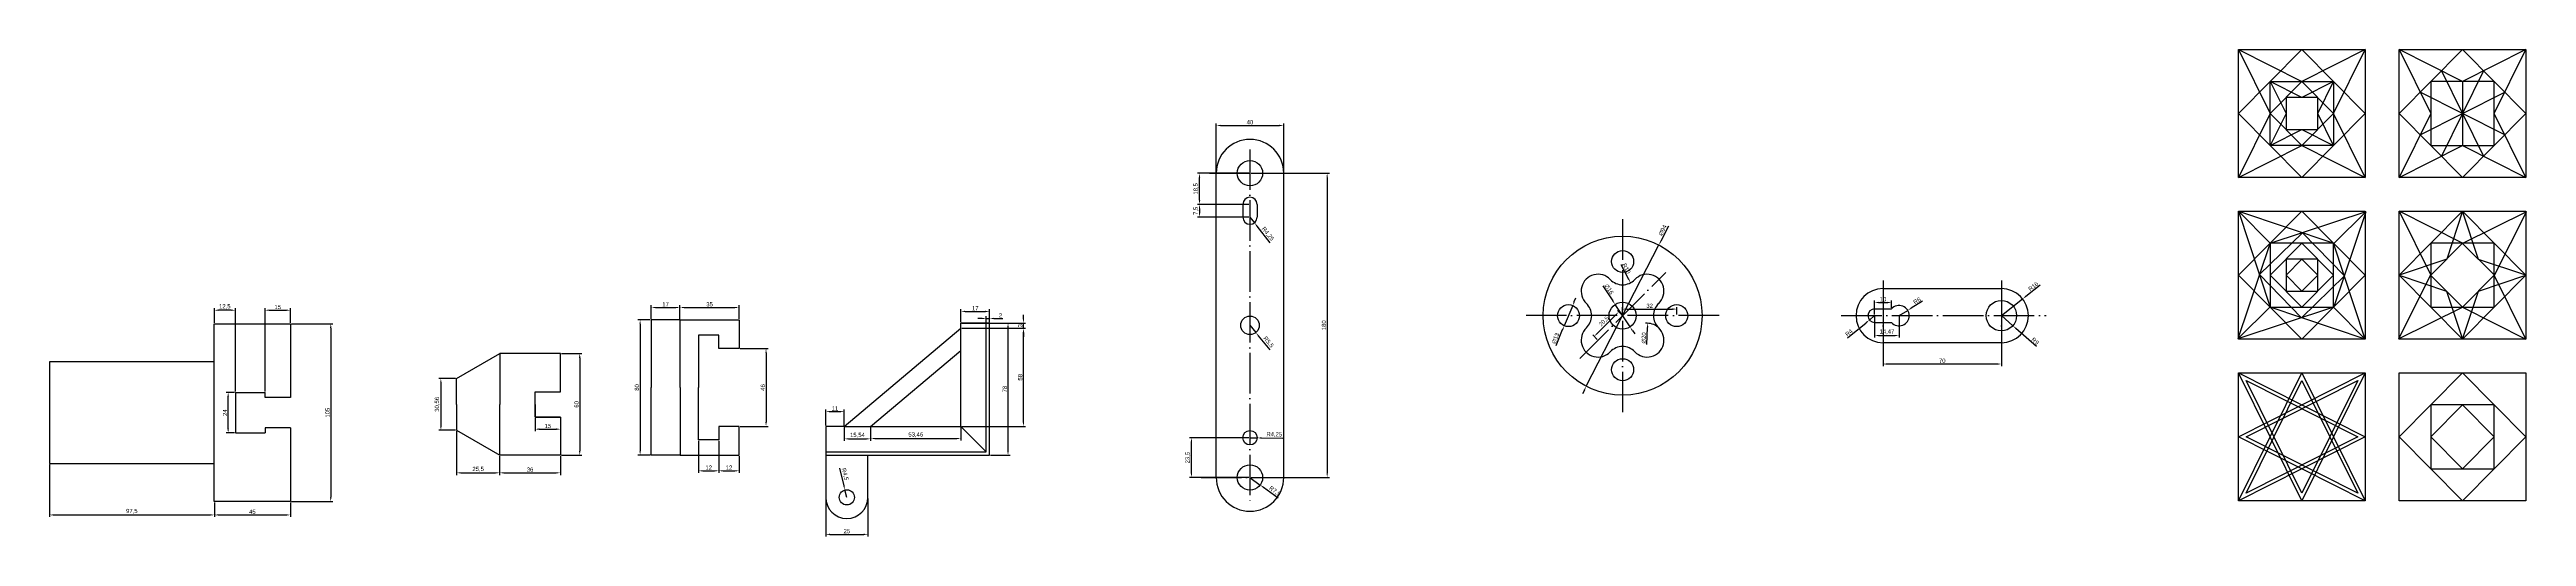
# Model space of a CAD drawing. Header units: millimetres. Extents: x 55 to 1521, y 13 to 301.
import ezdxf

# ---------------------------------------------------------------- set-up
doc = ezdxf.new("R2010")
doc.units = ezdxf.units.MM
doc.linetypes.add('ACAD_ISO04W100', pattern=[30, 24, -3, 0, -3])
for name, color, linetype in [('Cota', 3, 'Continuous'), ('Eje', 7, 'ACAD_ISO04W100'), ('Figura', 7, 'Continuous')]:
    doc.layers.add(name, color=color, linetype=linetype)
doc.styles.get("Standard").update_dxf_attribs({"font": 'arial.ttf'})
doc.dimstyles.new('ISO-25', dxfattribs={"dimtxt": 2.5, "dimasz": 2.5, "dimexe": 1.25, "dimexo": 0.625, "dimtad": 1, "dimtxsty": 'Standard', "dimcen": 2.5, "dimadec": 0, "dimazin": 0, "dimtfac": 1, "dimtmove": 0, "dimatfit": 3, "dimfxl": 1, "dimarcsym": 0})

# ---------------------------------------------------------------- blocks, each defined once
blk = doc.blocks.new('*D1')
at = {"layer": 'Cota', "color": 0, "lineweight": -2, "transparency": 16777216}
for p, q in [((198.3, 139), (222.8, 139)), ((221.6, 136.5), (221.6, 36.5)), ((198.3, 34), (222.8, 34))]:
    blk.add_line(p, q, dxfattribs=at)
at = {"layer": 'Cota', "color": 0, "transparency": 16777216}
for points in [[(221.1, 136.5), (222, 136.5), (221.6, 139)], [(221.1, 36.5), (222, 36.5), (221.6, 34)]]:
    blk.add_solid(points, dxfattribs=at)
at = {"layer": 'Defpoints', "color": 0, "transparency": 16777216}
for p in [(197.7, 139), (197.7, 34), (221.6, 34)]:
    blk.add_point(p, dxfattribs=at)
at = {"layer": 'Cota', "color": 0, "transparency": 16777216, "insert": (219.7, 86.5), "char_height": 2.5, "attachment_point": 5, "rotation": 90}
blk.add_mtext('105', dxfattribs=at)
blk = doc.blocks.new('*D2')
at = {"layer": 'Cota', "color": 0, "lineweight": -2, "transparency": 16777216}
for p, q in [((182.7, 99.1), (182.7, 148.4)), ((185.2, 147.1), (195.2, 147.1)), ((197.7, 139.6), (197.7, 148.4))]:
    blk.add_line(p, q, dxfattribs=at)
at = {"layer": 'Cota', "color": 0, "transparency": 16777216}
for points in [[(185.2, 147.5), (185.2, 146.7), (182.7, 147.1)], [(195.2, 147.5), (195.2, 146.7), (197.7, 147.1)]]:
    blk.add_solid(points, dxfattribs=at)
at = {"layer": 'Defpoints', "color": 0, "transparency": 16777216}
for p in [(197.7, 147.1), (197.7, 139), (182.7, 98.5)]:
    blk.add_point(p, dxfattribs=at)
at = {"layer": 'Cota', "color": 0, "transparency": 16777216, "insert": (190.2, 149), "char_height": 2.5, "attachment_point": 5}
blk.add_mtext('15', dxfattribs=at)
blk = doc.blocks.new('*D3')
at = {"layer": 'Cota', "color": 0, "lineweight": -2, "transparency": 16777216}
for p, q in [((152.7, 139.6), (152.7, 148.4)), ((162.7, 147.1), (155.2, 147.1)), ((165.2, 99.1), (165.2, 148.4))]:
    blk.add_line(p, q, dxfattribs=at)
at = {"layer": 'Cota', "color": 0, "transparency": 16777216}
for points in [[(155.2, 147.5), (155.2, 146.7), (152.7, 147.1)], [(162.7, 147.5), (162.7, 146.7), (165.2, 147.1)]]:
    blk.add_solid(points, dxfattribs=at)
at = {"layer": 'Defpoints', "color": 0, "transparency": 16777216}
for p in [(152.7, 147.1), (152.7, 139), (165.2, 98.5)]:
    blk.add_point(p, dxfattribs=at)
at = {"layer": 'Cota', "color": 0, "transparency": 16777216, "insert": (158.9, 149.2), "char_height": 2.5, "attachment_point": 5}
blk.add_mtext('12,5', dxfattribs=at)
blk = doc.blocks.new('*D4')
at = {"layer": 'Cota', "color": 0, "lineweight": -2, "transparency": 16777216}
for p, q in [((164.6, 98.5), (159.6, 98.5)), ((160.9, 77), (160.9, 96)), ((164.6, 74.5), (159.6, 74.5))]:
    blk.add_line(p, q, dxfattribs=at)
at = {"layer": 'Cota', "color": 0, "transparency": 16777216}
for points in [[(160.4, 96), (161.3, 96), (160.9, 98.5)], [(160.4, 77), (161.3, 77), (160.9, 74.5)]]:
    blk.add_solid(points, dxfattribs=at)
at = {"layer": 'Defpoints', "color": 0, "transparency": 16777216}
for p in [(160.9, 98.5), (165.2, 98.5), (165.2, 74.5)]:
    blk.add_point(p, dxfattribs=at)
at = {"layer": 'Cota', "color": 0, "transparency": 16777216, "insert": (159, 86.5), "char_height": 2.5, "attachment_point": 5, "rotation": 90}
blk.add_mtext('24', dxfattribs=at)
blk = doc.blocks.new('*D5')
at = {"layer": 'Cota', "color": 0, "lineweight": -2, "transparency": 16777216}
for p, q in [((152.7, 33.4), (152.7, 24.8)), ((197.7, 33.4), (197.7, 24.8)), ((155.2, 26), (195.2, 26))]:
    blk.add_line(p, q, dxfattribs=at)
at = {"layer": 'Cota', "color": 0, "transparency": 16777216}
for points in [[(155.2, 26.4), (155.2, 25.6), (152.7, 26)], [(195.2, 26.4), (195.2, 25.6), (197.7, 26)]]:
    blk.add_solid(points, dxfattribs=at)
at = {"layer": 'Defpoints', "color": 0, "transparency": 16777216}
for p in [(152.7, 34), (197.7, 34), (197.7, 26)]:
    blk.add_point(p, dxfattribs=at)
at = {"layer": 'Cota', "color": 0, "transparency": 16777216, "insert": (175.2, 27.9), "char_height": 2.5, "attachment_point": 5}
blk.add_mtext('45', dxfattribs=at)
blk = doc.blocks.new('*D6')
at = {"layer": 'Cota', "color": 0, "lineweight": -2, "transparency": 16777216}
for p, q in [((55.2, 55.9), (55.2, 24.8)), ((152.7, 33.4), (152.7, 24.8)), ((57.7, 26), (150.2, 26))]:
    blk.add_line(p, q, dxfattribs=at)
at = {"layer": 'Cota', "color": 0, "transparency": 16777216}
for points in [[(57.7, 26.4), (57.7, 25.6), (55.2, 26)], [(150.2, 26.4), (150.2, 25.6), (152.7, 26)]]:
    blk.add_solid(points, dxfattribs=at)
at = {"layer": 'Defpoints', "color": 0, "transparency": 16777216}
for p in [(55.2, 56.5), (152.7, 34), (152.7, 26)]:
    blk.add_point(p, dxfattribs=at)
at = {"layer": 'Cota', "color": 0, "transparency": 16777216, "insert": (103.9, 28.1), "char_height": 2.5, "attachment_point": 5}
blk.add_mtext('97,5', dxfattribs=at)
blk = doc.blocks.new('*D7')
at = {"layer": 'Cota', "color": 0, "lineweight": -2, "transparency": 16777216}
for p, q in [((358.1, 121.4), (370.1, 121.4)), ((368.9, 118.9), (368.9, 63.9)), ((358.1, 61.4), (370.1, 61.4))]:
    blk.add_line(p, q, dxfattribs=at)
at = {"layer": 'Cota', "color": 0, "transparency": 16777216}
for points in [[(368.4, 118.9), (369.3, 118.9), (368.9, 121.4)], [(368.4, 63.9), (369.3, 63.9), (368.9, 61.4)]]:
    blk.add_solid(points, dxfattribs=at)
at = {"layer": 'Defpoints', "color": 0, "transparency": 16777216}
for p in [(357.5, 121.4), (357.5, 61.4), (368.9, 61.4)]:
    blk.add_point(p, dxfattribs=at)
at = {"layer": 'Cota', "color": 0, "transparency": 16777216, "insert": (367, 91.4), "char_height": 2.5, "attachment_point": 5, "rotation": 90}
blk.add_mtext('60', dxfattribs=at)
blk = doc.blocks.new('*D8')
at = {"layer": 'Cota', "color": 0, "lineweight": -2, "transparency": 16777216}
for p, q in [((342.5, 83.3), (342.5, 75.5)), ((345, 76.7), (355, 76.7)), ((357.5, 83.3), (357.5, 75.5))]:
    blk.add_line(p, q, dxfattribs=at)
at = {"layer": 'Cota', "color": 0, "transparency": 16777216}
for points in [[(345, 77.2), (345, 76.3), (342.5, 76.7)], [(355, 77.2), (355, 76.3), (357.5, 76.7)]]:
    blk.add_solid(points, dxfattribs=at)
at = {"layer": 'Defpoints', "color": 0, "transparency": 16777216}
for p in [(342.5, 83.9), (357.5, 83.9), (357.5, 76.7)]:
    blk.add_point(p, dxfattribs=at)
at = {"layer": 'Cota', "color": 0, "transparency": 16777216, "insert": (350, 78.6), "char_height": 2.5, "attachment_point": 5}
blk.add_mtext('15', dxfattribs=at)
blk = doc.blocks.new('*D9')
at = {"layer": 'Cota', "color": 0, "lineweight": -2, "transparency": 16777216}
for p, q in [((321.5, 60.8), (321.5, 49.6)), ((357.5, 60.8), (357.5, 49.6)), ((324, 50.9), (355, 50.9))]:
    blk.add_line(p, q, dxfattribs=at)
at = {"layer": 'Cota', "color": 0, "transparency": 16777216}
for points in [[(324, 51.3), (324, 50.5), (321.5, 50.9)], [(355, 51.3), (355, 50.5), (357.5, 50.9)]]:
    blk.add_solid(points, dxfattribs=at)
at = {"layer": 'Defpoints', "color": 0, "transparency": 16777216}
for p in [(321.5, 61.4), (357.5, 61.4), (357.5, 50.9)]:
    blk.add_point(p, dxfattribs=at)
at = {"layer": 'Cota', "color": 0, "transparency": 16777216, "insert": (339.5, 52.8), "char_height": 2.5, "attachment_point": 5}
blk.add_mtext('36', dxfattribs=at)
blk = doc.blocks.new('*D10')
at = {"layer": 'Cota', "color": 0, "lineweight": -2, "transparency": 16777216}
for p, q in [((296, 75.5), (296, 49.6)), ((321.5, 60.8), (321.5, 49.6)), ((298.5, 50.9), (319, 50.9))]:
    blk.add_line(p, q, dxfattribs=at)
at = {"layer": 'Cota', "color": 0, "transparency": 16777216}
for points in [[(298.5, 51.3), (298.5, 50.5), (296, 50.9)], [(319, 51.3), (319, 50.5), (321.5, 50.9)]]:
    blk.add_solid(points, dxfattribs=at)
at = {"layer": 'Defpoints', "color": 0, "transparency": 16777216}
for p in [(296, 76.1), (321.5, 61.4), (321.5, 50.9)]:
    blk.add_point(p, dxfattribs=at)
at = {"layer": 'Cota', "color": 0, "transparency": 16777216, "insert": (308.8, 53), "char_height": 2.5, "attachment_point": 5}
blk.add_mtext('25,5', dxfattribs=at)
blk = doc.blocks.new('*D11')
at = {"layer": 'Cota', "color": 0, "lineweight": -2, "transparency": 16777216}
for p, q in [((295.4, 106.7), (285.5, 106.7)), ((286.7, 104.2), (286.7, 78.6)), ((295.4, 76.1), (285.5, 76.1))]:
    blk.add_line(p, q, dxfattribs=at)
at = {"layer": 'Cota', "color": 0, "transparency": 16777216}
for points in [[(286.3, 104.2), (287.2, 104.2), (286.7, 106.7)], [(286.3, 78.6), (287.2, 78.6), (286.7, 76.1)]]:
    blk.add_solid(points, dxfattribs=at)
at = {"layer": 'Defpoints', "color": 0, "transparency": 16777216}
for p in [(296, 106.7), (286.7, 76.1), (296, 76.1)]:
    blk.add_point(p, dxfattribs=at)
at = {"layer": 'Cota', "color": 0, "transparency": 16777216, "insert": (284.6, 91.4), "char_height": 2.5, "attachment_point": 5, "rotation": 90}
blk.add_mtext('30,56', dxfattribs=at)
blk = doc.blocks.new('*D12')
at = {"layer": 'Cota', "color": 0, "lineweight": -2, "transparency": 16777216}
for p, q in [((428.2, 142), (428.2, 150)), ((430.7, 148.7), (460.7, 148.7)), ((463.2, 142), (463.2, 150))]:
    blk.add_line(p, q, dxfattribs=at)
at = {"layer": 'Cota', "color": 0, "transparency": 16777216}
for points in [[(430.7, 149.1), (430.7, 148.3), (428.2, 148.7)], [(460.7, 149.1), (460.7, 148.3), (463.2, 148.7)]]:
    blk.add_solid(points, dxfattribs=at)
at = {"layer": 'Defpoints', "color": 0, "transparency": 16777216}
for p in [(463.2, 148.7), (428.2, 141.4), (463.2, 141.4)]:
    blk.add_point(p, dxfattribs=at)
at = {"layer": 'Cota', "color": 0, "transparency": 16777216, "insert": (445.7, 150.6), "char_height": 2.5, "attachment_point": 5}
blk.add_mtext('35', dxfattribs=at)
blk = doc.blocks.new('*D13')
at = {"layer": 'Cota', "color": 0, "lineweight": -2, "transparency": 16777216}
for p, q in [((411.2, 142), (411.2, 150)), ((413.7, 148.7), (425.7, 148.7)), ((428.2, 142), (428.2, 150))]:
    blk.add_line(p, q, dxfattribs=at)
at = {"layer": 'Cota', "color": 0, "transparency": 16777216}
for points in [[(413.7, 149.1), (413.7, 148.3), (411.2, 148.7)], [(425.7, 149.1), (425.7, 148.3), (428.2, 148.7)]]:
    blk.add_solid(points, dxfattribs=at)
at = {"layer": 'Defpoints', "color": 0, "transparency": 16777216}
for p in [(428.2, 148.7), (411.2, 141.4), (428.2, 141.4)]:
    blk.add_point(p, dxfattribs=at)
at = {"layer": 'Cota', "color": 0, "transparency": 16777216, "insert": (419.7, 150.6), "char_height": 2.5, "attachment_point": 5}
blk.add_mtext('17', dxfattribs=at)
blk = doc.blocks.new('*D14')
at = {"layer": 'Cota', "color": 0, "lineweight": -2, "transparency": 16777216}
for p, q in [((410.6, 141.4), (403.3, 141.4)), ((404.6, 138.9), (404.6, 63.9)), ((410.6, 61.4), (403.3, 61.4))]:
    blk.add_line(p, q, dxfattribs=at)
at = {"layer": 'Cota', "color": 0, "transparency": 16777216}
for points in [[(404.2, 138.9), (405, 138.9), (404.6, 141.4)], [(404.2, 63.9), (405, 63.9), (404.6, 61.4)]]:
    blk.add_solid(points, dxfattribs=at)
at = {"layer": 'Defpoints', "color": 0, "transparency": 16777216}
for p in [(411.2, 141.4), (404.6, 61.4), (411.2, 61.4)]:
    blk.add_point(p, dxfattribs=at)
at = {"layer": 'Cota', "color": 0, "transparency": 16777216, "insert": (402.7, 101.4), "char_height": 2.5, "attachment_point": 5, "rotation": 90}
blk.add_mtext('80', dxfattribs=at)
blk = doc.blocks.new('*D15')
at = {"layer": 'Cota', "color": 0, "lineweight": -2, "transparency": 16777216}
for p, q in [((439.2, 69.8), (439.2, 50.9)), ((451.2, 69.8), (451.2, 50.9)), ((441.7, 52.1), (448.7, 52.1))]:
    blk.add_line(p, q, dxfattribs=at)
at = {"layer": 'Cota', "color": 0, "transparency": 16777216}
for points in [[(441.7, 52.5), (441.7, 51.7), (439.2, 52.1)], [(448.7, 52.5), (448.7, 51.7), (451.2, 52.1)]]:
    blk.add_solid(points, dxfattribs=at)
at = {"layer": 'Defpoints', "color": 0, "transparency": 16777216}
for p in [(439.2, 70.4), (451.2, 70.4), (451.2, 52.1)]:
    blk.add_point(p, dxfattribs=at)
at = {"layer": 'Cota', "color": 0, "transparency": 16777216, "insert": (445.2, 54), "char_height": 2.5, "attachment_point": 5}
blk.add_mtext('12', dxfattribs=at)
blk = doc.blocks.new('*D16')
at = {"layer": 'Cota', "color": 0, "lineweight": -2, "transparency": 16777216}
for p, q in [((451.2, 69.8), (451.2, 50.9)), ((463.2, 60.8), (463.2, 50.9)), ((453.7, 52.1), (460.7, 52.1))]:
    blk.add_line(p, q, dxfattribs=at)
at = {"layer": 'Cota', "color": 0, "transparency": 16777216}
for points in [[(453.7, 52.5), (453.7, 51.7), (451.2, 52.1)], [(460.7, 52.5), (460.7, 51.7), (463.2, 52.1)]]:
    blk.add_solid(points, dxfattribs=at)
at = {"layer": 'Defpoints', "color": 0, "transparency": 16777216}
for p in [(451.2, 70.4), (463.2, 61.4), (463.2, 52.1)]:
    blk.add_point(p, dxfattribs=at)
at = {"layer": 'Cota', "color": 0, "transparency": 16777216, "insert": (457.2, 54), "char_height": 2.5, "attachment_point": 5}
blk.add_mtext('12', dxfattribs=at)
blk = doc.blocks.new('*D17')
at = {"layer": 'Cota', "color": 0, "lineweight": -2, "transparency": 16777216}
for p, q in [((463.9, 124.4), (480.3, 124.4)), ((479.1, 121.9), (479.1, 80.9)), ((463.9, 78.4), (480.3, 78.4))]:
    blk.add_line(p, q, dxfattribs=at)
at = {"layer": 'Cota', "color": 0, "transparency": 16777216}
for points in [[(478.7, 121.9), (479.5, 121.9), (479.1, 124.4)], [(478.7, 80.9), (479.5, 80.9), (479.1, 78.4)]]:
    blk.add_solid(points, dxfattribs=at)
at = {"layer": 'Defpoints', "color": 0, "transparency": 16777216}
for p in [(463.2, 124.4), (463.2, 78.4), (479.1, 78.4)]:
    blk.add_point(p, dxfattribs=at)
at = {"layer": 'Cota', "color": 0, "transparency": 16777216, "insert": (477.2, 101.4), "char_height": 2.5, "attachment_point": 5, "rotation": 90}
blk.add_mtext('46', dxfattribs=at)
blk = doc.blocks.new('*D18')
at = {"layer": 'Cota', "color": 0, "lineweight": -2, "transparency": 16777216}
for p, q in [((514.4, 79), (514.4, 88.4)), ((525.4, 79), (525.4, 88.4)), ((516.9, 87.1), (522.9, 87.1))]:
    blk.add_line(p, q, dxfattribs=at)
at = {"layer": 'Cota', "color": 0, "transparency": 16777216}
for points in [[(516.9, 87.5), (516.9, 86.7), (514.4, 87.1)], [(522.9, 87.5), (522.9, 86.7), (525.4, 87.1)]]:
    blk.add_solid(points, dxfattribs=at)
at = {"layer": 'Defpoints', "color": 0, "transparency": 16777216}
for p in [(514.4, 78.4), (525.4, 87.1), (525.4, 78.4)]:
    blk.add_point(p, dxfattribs=at)
at = {"layer": 'Cota', "color": 0, "transparency": 16777216, "insert": (519.9, 89), "char_height": 2.5, "attachment_point": 5}
blk.add_mtext('11', dxfattribs=at)
blk = doc.blocks.new('*D19')
at = {"layer": 'Cota', "color": 0, "lineweight": -2, "transparency": 16777216}
for p, q in [((525.4, 77.8), (525.4, 69.8)), ((541, 77.8), (541, 69.8)), ((527.9, 71), (538.5, 71))]:
    blk.add_line(p, q, dxfattribs=at)
at = {"layer": 'Cota', "color": 0, "transparency": 16777216}
for points in [[(527.9, 71.4), (527.9, 70.6), (525.4, 71)], [(538.5, 71.4), (538.5, 70.6), (541, 71)]]:
    blk.add_solid(points, dxfattribs=at)
at = {"layer": 'Defpoints', "color": 0, "transparency": 16777216}
for p in [(525.4, 78.4), (541, 78.4), (541, 71)]:
    blk.add_point(p, dxfattribs=at)
at = {"layer": 'Cota', "color": 0, "transparency": 16777216, "insert": (533.2, 73.1), "char_height": 2.5, "attachment_point": 5}
blk.add_mtext('15,54', dxfattribs=at)
blk = doc.blocks.new('*D20')
at = {"layer": 'Cota', "color": 0, "lineweight": -2, "transparency": 16777216}
for p, q in [((541, 77.8), (541, 70)), ((594.4, 77.8), (594.4, 70)), ((543.5, 71.2), (591.9, 71.2))]:
    blk.add_line(p, q, dxfattribs=at)
at = {"layer": 'Cota', "color": 0, "transparency": 16777216}
for points in [[(543.5, 71.6), (543.5, 70.8), (541, 71.2)], [(591.9, 71.6), (591.9, 70.8), (594.4, 71.2)]]:
    blk.add_solid(points, dxfattribs=at)
at = {"layer": 'Defpoints', "color": 0, "transparency": 16777216}
for p in [(541, 78.4), (594.4, 78.4), (594.4, 71.2)]:
    blk.add_point(p, dxfattribs=at)
at = {"layer": 'Cota', "color": 0, "transparency": 16777216, "insert": (567.7, 73.4), "char_height": 2.5, "attachment_point": 5}
blk.add_mtext('53,46', dxfattribs=at)
blk = doc.blocks.new('*D21')
at = {"layer": 'Cota', "color": 0, "lineweight": -2, "transparency": 16777216}
for p, q in [((595, 139.4), (623.5, 139.4)), ((622.3, 63.9), (622.3, 136.9)), ((612, 61.4), (623.5, 61.4))]:
    blk.add_line(p, q, dxfattribs=at)
at = {"layer": 'Cota', "color": 0, "transparency": 16777216}
for points in [[(621.8, 136.9), (622.7, 136.9), (622.3, 139.4)], [(621.8, 63.9), (622.7, 63.9), (622.3, 61.4)]]:
    blk.add_solid(points, dxfattribs=at)
at = {"layer": 'Defpoints', "color": 0, "transparency": 16777216}
for p in [(594.4, 139.4), (622.3, 139.4), (611.4, 61.4)]:
    blk.add_point(p, dxfattribs=at)
at = {"layer": 'Cota', "color": 0, "transparency": 16777216, "insert": (620.4, 100.4), "char_height": 2.5, "attachment_point": 5, "rotation": 90}
blk.add_mtext('78', dxfattribs=at)
blk = doc.blocks.new('*D22')
at = {"layer": 'Cota', "color": 0, "lineweight": -2, "transparency": 16777216}
for p, q in [((595, 136.4), (632.7, 136.4)), ((631.4, 80.9), (631.4, 133.9)), ((595, 78.4), (632.7, 78.4))]:
    blk.add_line(p, q, dxfattribs=at)
at = {"layer": 'Cota', "color": 0, "transparency": 16777216}
for points in [[(631, 133.9), (631.8, 133.9), (631.4, 136.4)], [(631, 80.9), (631.8, 80.9), (631.4, 78.4)]]:
    blk.add_solid(points, dxfattribs=at)
at = {"layer": 'Defpoints', "color": 0, "transparency": 16777216}
for p in [(594.4, 136.4), (631.4, 136.4), (594.4, 78.4)]:
    blk.add_point(p, dxfattribs=at)
at = {"layer": 'Cota', "color": 0, "transparency": 16777216, "insert": (629.5, 107.4), "char_height": 2.5, "attachment_point": 5, "rotation": 90}
blk.add_mtext('58', dxfattribs=at)
blk = doc.blocks.new('*D23')
at = {"layer": 'Cota', "color": 0, "lineweight": -2, "transparency": 16777216}
for p, q in [((595, 139.4), (632.7, 139.4)), ((595, 136.4), (632.7, 136.4)), ((631.4, 141.9), (631.4, 144.4)), ((631.4, 136.4), (631.4, 139.4)), ((631.4, 133.9), (631.4, 131.4))]:
    blk.add_line(p, q, dxfattribs=at)
at = {"layer": 'Cota', "color": 0, "transparency": 16777216}
for points in [[(631, 141.9), (631.8, 141.9), (631.4, 139.4)], [(631, 133.9), (631.8, 133.9), (631.4, 136.4)]]:
    blk.add_solid(points, dxfattribs=at)
at = {"layer": 'Defpoints', "color": 0, "transparency": 16777216}
for p in [(594.4, 139.4), (594.4, 136.4), (631.4, 139.4)]:
    blk.add_point(p, dxfattribs=at)
at = {"layer": 'Cota', "color": 0, "transparency": 16777216, "insert": (629.5, 137.9), "char_height": 2.5, "attachment_point": 5, "rotation": 90}
blk.add_mtext('3', dxfattribs=at)
blk = doc.blocks.new('*D24')
at = {"layer": 'Cota', "color": 0, "lineweight": -2, "transparency": 16777216}
for p, q in [((606.9, 142.2), (604.4, 142.2)), ((609.4, 140), (609.4, 143.5)), ((609.4, 142.2), (611.4, 142.2)), ((611.4, 140), (611.4, 143.5)), ((613.9, 142.2), (619.3, 142.2))]:
    blk.add_line(p, q, dxfattribs=at)
at = {"layer": 'Cota', "color": 0, "transparency": 16777216}
for points in [[(606.9, 142.6), (606.9, 141.8), (609.4, 142.2)], [(613.9, 142.6), (613.9, 141.8), (611.4, 142.2)]]:
    blk.add_solid(points, dxfattribs=at)
at = {"layer": 'Defpoints', "color": 0, "transparency": 16777216}
for p in [(609.4, 139.4), (611.4, 142.2), (611.4, 139.4)]:
    blk.add_point(p, dxfattribs=at)
at = {"layer": 'Cota', "color": 0, "transparency": 16777216, "insert": (617.9, 144.1), "char_height": 2.5, "attachment_point": 5}
blk.add_mtext('2', dxfattribs=at)
blk = doc.blocks.new('*D25')
at = {"layer": 'Cota', "color": 0, "lineweight": -2, "transparency": 16777216}
for p, q in [((594.4, 140), (594.4, 147.7)), ((611.4, 140), (611.4, 147.7)), ((596.9, 146.4), (608.9, 146.4))]:
    blk.add_line(p, q, dxfattribs=at)
at = {"layer": 'Cota', "color": 0, "transparency": 16777216}
for points in [[(596.9, 146.8), (596.9, 146), (594.4, 146.4)], [(608.9, 146.8), (608.9, 146), (611.4, 146.4)]]:
    blk.add_solid(points, dxfattribs=at)
at = {"layer": 'Defpoints', "color": 0, "transparency": 16777216}
for p in [(594.4, 139.4), (611.4, 146.4), (611.4, 139.4)]:
    blk.add_point(p, dxfattribs=at)
at = {"layer": 'Cota', "color": 0, "transparency": 16777216, "insert": (602.9, 148.3), "char_height": 2.5, "attachment_point": 5}
blk.add_mtext('17', dxfattribs=at)
blk = doc.blocks.new('*D26')
at = {"layer": 'Cota', "color": 0, "lineweight": -2, "transparency": 16777216}
for p, q in [((522.6, 53.6), (525.2, 43.2)), ((526.9, 36.4), (525.8, 40.8))]:
    blk.add_line(p, q, dxfattribs=at)
at = {"layer": 'Cota', "color": 0, "transparency": 16777216}
blk.add_solid([(525.6, 43.3), (524.8, 43.1), (525.8, 40.8)], dxfattribs=at)
at = {"layer": 'Defpoints', "color": 0, "transparency": 16777216}
for p in [(525.8, 40.8), (526.9, 36.4)]:
    blk.add_point(p, dxfattribs=at)
at = {"layer": 'Cota', "color": 0, "transparency": 16777216, "insert": (525.7, 50.1), "char_height": 2.5, "attachment_point": 5, "rotation": 284.0926}
blk.add_mtext('R4,5', dxfattribs=at)
blk = doc.blocks.new('*D27')
at = {"layer": 'Cota', "color": 0, "lineweight": -2, "transparency": 16777216}
for p, q in [((514.4, 35.8), (514.4, 13.3)), ((539.4, 35.8), (539.4, 13.3)), ((516.9, 14.5), (536.9, 14.5))]:
    blk.add_line(p, q, dxfattribs=at)
at = {"layer": 'Cota', "color": 0, "transparency": 16777216}
for points in [[(516.9, 14.9), (516.9, 14.1), (514.4, 14.5)], [(536.9, 14.9), (536.9, 14.1), (539.4, 14.5)]]:
    blk.add_solid(points, dxfattribs=at)
at = {"layer": 'Defpoints', "color": 0, "transparency": 16777216}
for p in [(514.4, 36.4), (539.4, 36.4), (539.4, 14.5)]:
    blk.add_point(p, dxfattribs=at)
at = {"layer": 'Cota', "color": 0, "transparency": 16777216, "insert": (526.9, 16.4), "char_height": 2.5, "attachment_point": 5}
blk.add_mtext('25', dxfattribs=at)
blk = doc.blocks.new('*D28')
at = {"layer": 'Cota', "color": 0, "lineweight": -2, "transparency": 16777216}
for p, q in [((765.4, 71.7), (769.7, 71.6)), ((784.8, 71.2), (772.2, 71.5))]:
    blk.add_line(p, q, dxfattribs=at)
at = {"layer": 'Cota', "color": 0, "transparency": 16777216}
blk.add_solid([(772.2, 71.9), (772.2, 71.1), (769.7, 71.6)], dxfattribs=at)
at = {"layer": 'Defpoints', "color": 0, "transparency": 16777216}
for p in [(765.4, 71.7), (769.7, 71.6)]:
    blk.add_point(p, dxfattribs=at)
at = {"layer": 'Cota', "color": 0, "transparency": 16777216, "insert": (779.8, 73.5), "char_height": 2.5, "attachment_point": 5, "rotation": 358.7534}
blk.add_mtext('R4,25', dxfattribs=at)
blk = doc.blocks.new('*D29')
at = {"layer": 'Cota', "color": 0, "lineweight": -2, "transparency": 16777216}
for p, q in [((765.4, 48.2), (771.5, 43.7)), ((782.1, 35.9), (773.5, 42.2))]:
    blk.add_line(p, q, dxfattribs=at)
at = {"layer": 'Cota', "color": 0, "transparency": 16777216}
blk.add_solid([(773.7, 42.6), (773.2, 41.9), (771.5, 43.7)], dxfattribs=at)
at = {"layer": 'Defpoints', "color": 0, "transparency": 16777216}
for p in [(765.4, 48.2), (771.5, 43.7)]:
    blk.add_point(p, dxfattribs=at)
at = {"layer": 'Cota', "color": 0, "transparency": 16777216, "insert": (780.1, 40), "char_height": 2.5, "attachment_point": 5, "rotation": 323.5676}
blk.add_mtext('R7,5', dxfattribs=at)
blk = doc.blocks.new('*D30')
at = {"layer": 'Cota', "color": 0, "lineweight": -2, "transparency": 16777216}
for p, q in [((765.4, 202.2), (768.1, 198.8)), ((777.4, 186.9), (769.6, 196.9))]:
    blk.add_line(p, q, dxfattribs=at)
at = {"layer": 'Cota', "color": 0, "transparency": 16777216}
blk.add_solid([(769.9, 197.1), (769.3, 196.6), (768.1, 198.8)], dxfattribs=at)
at = {"layer": 'Defpoints', "color": 0, "transparency": 16777216}
for p in [(765.4, 202.2), (768.1, 198.8)]:
    blk.add_point(p, dxfattribs=at)
at = {"layer": 'Cota', "color": 0, "transparency": 16777216, "insert": (775.9, 192.2), "char_height": 2.5, "attachment_point": 5, "rotation": 308.1274}
blk.add_mtext('R4,25', dxfattribs=at)
blk = doc.blocks.new('*D31')
at = {"layer": 'Cota', "color": 0, "lineweight": -2, "transparency": 16777216}
for p, q in [((764.8, 209.7), (734.4, 209.7)), ((735.6, 207.2), (735.6, 204.7)), ((764.8, 202.2), (734.4, 202.2))]:
    blk.add_line(p, q, dxfattribs=at)
at = {"layer": 'Cota', "color": 0, "transparency": 16777216}
for points in [[(735.2, 207.2), (736, 207.2), (735.6, 209.7)], [(735.2, 204.7), (736, 204.7), (735.6, 202.2)]]:
    blk.add_solid(points, dxfattribs=at)
at = {"layer": 'Defpoints', "color": 0, "transparency": 16777216}
for p in [(765.4, 209.7), (735.6, 202.2), (765.4, 202.2)]:
    blk.add_point(p, dxfattribs=at)
at = {"layer": 'Cota', "color": 0, "transparency": 16777216, "insert": (733.5, 205.9), "char_height": 2.5, "attachment_point": 5, "rotation": 90}
blk.add_mtext('7,5', dxfattribs=at)
blk = doc.blocks.new('*D32')
at = {"layer": 'Cota', "color": 0, "lineweight": -2, "transparency": 16777216}
for p, q in [((764.8, 228.2), (734.4, 228.2)), ((735.6, 212.2), (735.6, 225.7)), ((764.8, 209.7), (734.4, 209.7))]:
    blk.add_line(p, q, dxfattribs=at)
at = {"layer": 'Cota', "color": 0, "transparency": 16777216}
for points in [[(735.2, 225.7), (736, 225.7), (735.6, 228.2)], [(735.2, 212.2), (736, 212.2), (735.6, 209.7)]]:
    blk.add_solid(points, dxfattribs=at)
at = {"layer": 'Defpoints', "color": 0, "transparency": 16777216}
for p in [(735.6, 228.2), (765.4, 228.2), (765.4, 209.7)]:
    blk.add_point(p, dxfattribs=at)
at = {"layer": 'Cota', "color": 0, "transparency": 16777216, "insert": (733.5, 218.9), "char_height": 2.5, "attachment_point": 5, "rotation": 90}
blk.add_mtext('18,5', dxfattribs=at)
blk = doc.blocks.new('*D33')
at = {"layer": 'Cota', "color": 0, "lineweight": -2, "transparency": 16777216}
for p, q in [((745.4, 228.8), (745.4, 257.6)), ((747.9, 256.4), (782.9, 256.4)), ((785.4, 228.8), (785.4, 257.6))]:
    blk.add_line(p, q, dxfattribs=at)
at = {"layer": 'Cota', "color": 0, "transparency": 16777216}
for points in [[(747.9, 256.8), (747.9, 256), (745.4, 256.4)], [(782.9, 256.8), (782.9, 256), (785.4, 256.4)]]:
    blk.add_solid(points, dxfattribs=at)
at = {"layer": 'Defpoints', "color": 0, "transparency": 16777216}
for p in [(785.4, 256.4), (745.4, 228.2), (785.4, 228.2)]:
    blk.add_point(p, dxfattribs=at)
at = {"layer": 'Cota', "color": 0, "transparency": 16777216, "insert": (765.4, 258.3), "char_height": 2.5, "attachment_point": 5}
blk.add_mtext('40', dxfattribs=at)
blk = doc.blocks.new('*D34')
at = {"layer": 'Cota', "color": 0, "lineweight": -2, "transparency": 16777216}
for p, q in [((766.1, 228.2), (812.4, 228.2)), ((811.1, 225.7), (811.1, 50.7)), ((766.1, 48.2), (812.4, 48.2))]:
    blk.add_line(p, q, dxfattribs=at)
at = {"layer": 'Cota', "color": 0, "transparency": 16777216}
for points in [[(810.7, 225.7), (811.5, 225.7), (811.1, 228.2)], [(810.7, 50.7), (811.5, 50.7), (811.1, 48.2)]]:
    blk.add_solid(points, dxfattribs=at)
at = {"layer": 'Defpoints', "color": 0, "transparency": 16777216}
for p in [(765.4, 228.2), (765.4, 48.2), (811.1, 48.2)]:
    blk.add_point(p, dxfattribs=at)
at = {"layer": 'Cota', "color": 0, "transparency": 16777216, "insert": (809.2, 138.2), "char_height": 2.5, "attachment_point": 5, "rotation": 90}
blk.add_mtext('180', dxfattribs=at)
blk = doc.blocks.new('*D35')
at = {"layer": 'Cota', "color": 0, "lineweight": -2, "transparency": 16777216}
for p, q in [((765.4, 138.2), (768.9, 133.9)), ((777.3, 123.7), (770.5, 132))]:
    blk.add_line(p, q, dxfattribs=at)
at = {"layer": 'Cota', "color": 0, "transparency": 16777216}
blk.add_solid([(770.8, 132.2), (770.2, 131.7), (768.9, 133.9)], dxfattribs=at)
at = {"layer": 'Defpoints', "color": 0, "transparency": 16777216}
for p in [(765.4, 138.2), (768.9, 133.9)]:
    blk.add_point(p, dxfattribs=at)
at = {"layer": 'Cota', "color": 0, "transparency": 16777216, "insert": (776.3, 128.2), "char_height": 2.5, "attachment_point": 5, "rotation": 309.3314}
blk.add_mtext('R5,5', dxfattribs=at)
blk = doc.blocks.new('*D36')
at = {"layer": 'Cota', "color": 0, "lineweight": -2, "transparency": 16777216}
for p, q in [((764.8, 71.7), (729.6, 71.7)), ((730.8, 50.7), (730.8, 69.2)), ((764.8, 48.2), (729.6, 48.2))]:
    blk.add_line(p, q, dxfattribs=at)
at = {"layer": 'Cota', "color": 0, "transparency": 16777216}
for points in [[(730.4, 69.2), (731.2, 69.2), (730.8, 71.7)], [(730.4, 50.7), (731.2, 50.7), (730.8, 48.2)]]:
    blk.add_solid(points, dxfattribs=at)
at = {"layer": 'Defpoints', "color": 0, "transparency": 16777216}
for p in [(730.8, 71.7), (765.4, 71.7), (765.4, 48.2)]:
    blk.add_point(p, dxfattribs=at)
at = {"layer": 'Cota', "color": 0, "transparency": 16777216, "insert": (728.7, 59.9), "char_height": 2.5, "attachment_point": 5, "rotation": 90}
blk.add_mtext('23,5', dxfattribs=at)
blk = doc.blocks.new('*U38')
at = {"layer": 'Figura'}
blk.add_circle((0, 0), 6.5, dxfattribs=at)
blk = doc.blocks.new('*U39')
at = {"layer": 'Figura', "color": 0, "linetype": 'ByBlock', "lineweight": -2, "transparency": 16777216}
blk.add_blockref('*U38', (985.9, 175.9), dxfattribs=at)
for p, rotation in [((953.9, 143.9), 90), ((1017.9, 143.9), 270), ((985.9, 111.9), 180)]:
    blk.add_blockref('*U38', p, dxfattribs=dict(at, rotation=rotation))
blk = doc.blocks.new('*D40')
at = {"layer": 'Cota', "color": 0, "lineweight": -2, "transparency": 16777216}
for p, q in [((1013.1, 196.8), (1008.5, 187.9)), ((964.4, 102.1), (1007.4, 185.7)), ((963.3, 99.9), (962.1, 97.6))]:
    blk.add_line(p, q, dxfattribs=at)
at = {"layer": 'Cota', "color": 0, "transparency": 16777216}
for points in [[(1008.1, 188.1), (1008.9, 187.7), (1007.4, 185.7)], [(962.9, 100), (963.6, 99.7), (964.4, 102.1)]]:
    blk.add_solid(points, dxfattribs=at)
at = {"layer": 'Defpoints', "color": 0, "transparency": 16777216}
for p in [(1007.4, 185.7), (964.4, 102.1)]:
    blk.add_point(p, dxfattribs=at)
at = {"layer": 'Cota', "color": 0, "transparency": 16777216, "insert": (1009.6, 194.4), "char_height": 2.5, "attachment_point": 5, "rotation": 62.8026}
blk.add_mtext('∅94', dxfattribs=at)
blk = doc.blocks.new('*D41')
at = {"layer": 'Cota', "color": 0, "lineweight": -2, "transparency": 16777216}
for p, q in [((974.2, 161.5), (980.1, 152.6)), ((990.3, 137.2), (981.5, 150.5)), ((991.7, 135.1), (993.1, 133.1))]:
    blk.add_line(p, q, dxfattribs=at)
at = {"layer": 'Cota', "color": 0, "transparency": 16777216}
for points in [[(980.4, 152.9), (979.7, 152.4), (981.5, 150.5)], [(992, 135.4), (991.3, 134.9), (990.3, 137.2)]]:
    blk.add_solid(points, dxfattribs=at)
at = {"layer": 'Defpoints', "color": 0, "transparency": 16777216}
for p in [(981.5, 150.5), (990.3, 137.2)]:
    blk.add_point(p, dxfattribs=at)
at = {"layer": 'Cota', "color": 0, "transparency": 16777216, "insert": (977.9, 159.5), "char_height": 2.5, "attachment_point": 5, "rotation": 303.5748}
blk.add_mtext('∅16', dxfattribs=at)
blk = doc.blocks.new('*D42')
at = {"layer": 'Cota', "color": 0, "lineweight": -2, "transparency": 16777216}
for p, q in [((956.4, 149.9), (951.4, 137.9)), ((957.3, 152.2), (958.3, 154.5)), ((946.6, 126.3), (950.4, 135.6))]:
    blk.add_line(p, q, dxfattribs=at)
at = {"layer": 'Cota', "color": 0, "transparency": 16777216}
for points in [[(956.9, 152.4), (957.7, 152), (956.4, 149.9)], [(950, 135.7), (950.8, 135.4), (951.4, 137.9)]]:
    blk.add_solid(points, dxfattribs=at)
at = {"layer": 'Defpoints', "color": 0, "transparency": 16777216}
for p in [(956.4, 149.9), (951.4, 137.9)]:
    blk.add_point(p, dxfattribs=at)
at = {"layer": 'Cota', "color": 0, "transparency": 16777216, "insert": (946.2, 130.5), "char_height": 2.5, "attachment_point": 5, "rotation": 67.4545}
blk.add_mtext('∅13', dxfattribs=at)
blk = doc.blocks.new('*D43')
at = {"layer": 'Cota', "color": 0, "lineweight": -2, "transparency": 16777216}
blk.add_line((984.8, 174.1), (989.4, 165.5), dxfattribs=at)
at = {"layer": 'Cota', "color": 0, "transparency": 16777216}
blk.add_solid([(989.8, 165.7), (989.1, 165.4), (990.6, 163.3)], dxfattribs=at)
at = {"layer": 'Defpoints', "color": 0, "transparency": 16777216}
for p in [(985.9, 172.2), (990.6, 163.3)]:
    blk.add_point(p, dxfattribs=at)
at = {"layer": 'Cota', "color": 0, "transparency": 16777216, "insert": (988.2, 171.8), "char_height": 2.5, "attachment_point": 5, "rotation": 298.2293}
blk.add_mtext('R10', dxfattribs=at)
blk = doc.blocks.new('*D44')
at = {"layer": 'Cota', "color": 0, "lineweight": -2, "transparency": 16777216}
for p, q in [((985.4, 144.3), (982.8, 147)), ((970.9, 129.8), (968.3, 132.5)), ((981.9, 144.3), (970.9, 133.4))]:
    blk.add_line(p, q, dxfattribs=at)
at = {"layer": 'Cota', "color": 0, "transparency": 16777216}
for points in [[(970.6, 133.7), (971.2, 133.1), (969.1, 131.6)], [(981.6, 144.6), (982.2, 144.1), (983.6, 146.1)]]:
    blk.add_solid(points, dxfattribs=at)
at = {"layer": 'Defpoints', "color": 0, "transparency": 16777216}
for p in [(985.9, 143.9), (969.1, 131.6), (971.4, 129.4)]:
    blk.add_point(p, dxfattribs=at)
at = {"layer": 'Cota', "color": 0, "transparency": 16777216, "insert": (974.9, 140.4), "char_height": 2.5, "attachment_point": 5, "rotation": 45}
blk.add_mtext('20,5', dxfattribs=at)
blk = doc.blocks.new('*D45')
at = {"layer": 'Cota', "color": 0, "lineweight": -2, "transparency": 16777216}
blk.add_line((1000.3, 126.8), (1000.7, 136.9), dxfattribs=at)
blk.add_arc((1000.4, 129.4), 10, 50.0319, 94.9376, dxfattribs=at)
at = {"layer": 'Cota', "color": 0, "transparency": 16777216}
blk.add_solid([(1000.2, 136.9), (1001.1, 136.9), (1000.8, 139.4)], dxfattribs=at)
at = {"layer": 'Defpoints', "color": 0, "transparency": 16777216}
for p in [(1000.8, 139.4), (1000, 119.4)]:
    blk.add_point(p, dxfattribs=at)
at = {"layer": 'Cota', "color": 0, "transparency": 16777216, "insert": (998.5, 130.7), "char_height": 2.5, "attachment_point": 5, "rotation": 87.7757}
blk.add_mtext('∅20', dxfattribs=at)
blk = doc.blocks.new('*D46')
at = {"layer": 'Cota', "color": 0, "lineweight": -2, "transparency": 16777216}
for p, q in [((985.9, 144.5), (985.9, 149)), ((988.4, 147.8), (1015.4, 147.8)), ((1017.9, 144.5), (1017.9, 149))]:
    blk.add_line(p, q, dxfattribs=at)
at = {"layer": 'Cota', "color": 0, "transparency": 16777216}
for points in [[(988.4, 148.2), (988.4, 147.3), (985.9, 147.8)], [(1015.4, 148.2), (1015.4, 147.3), (1017.9, 147.8)]]:
    blk.add_solid(points, dxfattribs=at)
at = {"layer": 'Defpoints', "color": 0, "transparency": 16777216}
for p in [(1017.9, 147.8), (985.9, 143.9), (1017.9, 143.9)]:
    blk.add_point(p, dxfattribs=at)
at = {"layer": 'Cota', "color": 0, "transparency": 16777216, "insert": (1001.9, 149.7), "char_height": 2.5, "attachment_point": 5}
blk.add_mtext('32', dxfattribs=at)
blk = doc.blocks.new('*D52')
at = {"layer": 'Cota', "color": 0, "lineweight": -2, "transparency": 16777216}
for p, q in [((1210, 143.9), (1216.8, 137.9)), ((1230.7, 125.7), (1218.6, 136.3))]:
    blk.add_line(p, q, dxfattribs=at)
at = {"layer": 'Cota', "color": 0, "transparency": 16777216}
blk.add_solid([(1218.9, 136.6), (1218.4, 136), (1216.8, 137.9)], dxfattribs=at)
at = {"layer": 'Defpoints', "color": 0, "transparency": 16777216}
for p in [(1210, 143.9), (1216.8, 137.9)]:
    blk.add_point(p, dxfattribs=at)
at = {"layer": 'Cota', "color": 0, "transparency": 16777216, "insert": (1230, 128.8), "char_height": 2.5, "attachment_point": 5, "rotation": 318.6317}
blk.add_mtext('R9', dxfattribs=at)
blk = doc.blocks.new('*D53')
at = {"layer": 'Cota', "color": 0, "lineweight": -2, "transparency": 16777216}
for p, q in [((1232.9, 161.9), (1224.5, 155.3)), ((1210, 143.9), (1222.6, 153.8))]:
    blk.add_line(p, q, dxfattribs=at)
at = {"layer": 'Cota', "color": 0, "transparency": 16777216}
blk.add_solid([(1224.3, 155.7), (1224.8, 155), (1222.6, 153.8)], dxfattribs=at)
at = {"layer": 'Defpoints', "color": 0, "transparency": 16777216}
for p in [(1222.6, 153.8), (1210, 143.9)]:
    blk.add_point(p, dxfattribs=at)
at = {"layer": 'Cota', "color": 0, "transparency": 16777216, "insert": (1228.9, 161.2), "char_height": 2.5, "attachment_point": 5, "rotation": 38.3045}
blk.add_mtext('R16', dxfattribs=at)
blk = doc.blocks.new('*D54')
at = {"layer": 'Cota', "color": 0, "lineweight": -2, "transparency": 16777216}
for p, q in [((1140, 143.3), (1140, 114)), ((1210, 143.3), (1210, 114)), ((1142.5, 115.3), (1207.5, 115.3))]:
    blk.add_line(p, q, dxfattribs=at)
at = {"layer": 'Cota', "color": 0, "transparency": 16777216}
for points in [[(1142.5, 115.7), (1142.5, 114.8), (1140, 115.3)], [(1207.5, 115.7), (1207.5, 114.8), (1210, 115.3)]]:
    blk.add_solid(points, dxfattribs=at)
at = {"layer": 'Defpoints', "color": 0, "transparency": 16777216}
for p in [(1140, 143.9), (1210, 143.9), (1210, 115.3)]:
    blk.add_point(p, dxfattribs=at)
at = {"layer": 'Cota', "color": 0, "transparency": 16777216, "insert": (1175, 117.2), "char_height": 2.5, "attachment_point": 5}
blk.add_mtext('70', dxfattribs=at)
blk = doc.blocks.new('*D55')
at = {"layer": 'Cota', "color": 0, "lineweight": -2, "transparency": 16777216}
for p, q in [((1135, 143.3), (1135, 130.9)), ((1137.5, 132.1), (1147, 132.1)), ((1149.5, 143.3), (1149.5, 130.9))]:
    blk.add_line(p, q, dxfattribs=at)
at = {"layer": 'Cota', "color": 0, "transparency": 16777216}
for points in [[(1137.5, 132.5), (1137.5, 131.7), (1135, 132.1)], [(1147, 132.5), (1147, 131.7), (1149.5, 132.1)]]:
    blk.add_solid(points, dxfattribs=at)
at = {"layer": 'Defpoints', "color": 0, "transparency": 16777216}
for p in [(1135, 143.9), (1149.5, 143.9), (1149.5, 132.1)]:
    blk.add_point(p, dxfattribs=at)
at = {"layer": 'Cota', "color": 0, "transparency": 16777216, "insert": (1142.3, 134.3), "char_height": 2.5, "attachment_point": 5}
blk.add_mtext('14,47', dxfattribs=at)
blk = doc.blocks.new('*D57')
at = {"layer": 'Cota', "color": 0, "lineweight": -2, "transparency": 16777216}
for p, q in [((1119, 130.7), (1130, 139.7)), ((1135, 143.9), (1131.9, 141.3))]:
    blk.add_line(p, q, dxfattribs=at)
at = {"layer": 'Cota', "color": 0, "transparency": 16777216}
blk.add_solid([(1129.7, 140.1), (1130.3, 139.4), (1131.9, 141.3)], dxfattribs=at)
at = {"layer": 'Defpoints', "color": 0, "transparency": 16777216}
for p in [(1131.9, 141.3), (1135, 143.9)]:
    blk.add_point(p, dxfattribs=at)
at = {"layer": 'Cota', "color": 0, "transparency": 16777216, "insert": (1119.8, 133.8), "char_height": 2.5, "attachment_point": 5, "rotation": 39.5251}
blk.add_mtext('R4', dxfattribs=at)
blk = doc.blocks.new('*D58')
at = {"layer": 'Cota', "color": 0, "lineweight": -2, "transparency": 16777216}
for p, q in [((1149.5, 143.9), (1154.6, 147)), ((1163.3, 152.5), (1156.7, 148.4))]:
    blk.add_line(p, q, dxfattribs=at)
at = {"layer": 'Cota', "color": 0, "transparency": 16777216}
blk.add_solid([(1156.5, 148.7), (1156.9, 148), (1154.6, 147)], dxfattribs=at)
at = {"layer": 'Defpoints', "color": 0, "transparency": 16777216}
for p in [(1154.6, 147), (1149.5, 143.9)]:
    blk.add_point(p, dxfattribs=at)
at = {"layer": 'Cota', "color": 0, "transparency": 16777216, "insert": (1160.1, 152.7), "char_height": 2.5, "attachment_point": 5, "rotation": 31.853}
blk.add_mtext('R6', dxfattribs=at)
blk = doc.blocks.new('*D59')
at = {"layer": 'Cota', "color": 0, "lineweight": -2, "transparency": 16777216}
for p, q in [((1135, 144.5), (1135, 152.9)), ((1137.5, 151.7), (1142.5, 151.7)), ((1145, 148.5), (1145, 152.9))]:
    blk.add_line(p, q, dxfattribs=at)
at = {"layer": 'Cota', "color": 0, "transparency": 16777216}
for points in [[(1137.5, 152.1), (1137.5, 151.2), (1135, 151.7)], [(1142.5, 152.1), (1142.5, 151.2), (1145, 151.7)]]:
    blk.add_solid(points, dxfattribs=at)
at = {"layer": 'Defpoints', "color": 0, "transparency": 16777216}
for p in [(1145, 151.7), (1145, 147.9), (1135, 143.9)]:
    blk.add_point(p, dxfattribs=at)
at = {"layer": 'Cota', "color": 0, "transparency": 16777216, "insert": (1140, 153.6), "char_height": 2.5, "attachment_point": 5}
blk.add_mtext('10', dxfattribs=at)
blk = doc.blocks.new('*U64')
at = {"layer": 'Figura'}
for q in [(28.125, 9.45825), (-9.375, -28.37475), (-9.375, 9.45825)]:
    blk.add_line((-28.125, 28.37475), q, dxfattribs=at)
blk = doc.blocks.new('*U65')
at = {"layer": 'Figura', "color": 0, "linetype": 'ByBlock', "lineweight": -2, "transparency": 16777216}
blk.add_blockref('*U64', (1378.5, 177.3), dxfattribs=at)
for p, rotation in [((1397.3, 177.2), 270), ((1378.4, 158.4), 90), ((1397.2, 158.3), 180)]:
    blk.add_blockref('*U64', p, dxfattribs=dict(at, rotation=rotation))
blk = doc.blocks.new('*U66')
at = {"layer": 'Figura'}
for p, q in [((18.75, 0), (-18.75, 18.9165)), ((-18.75, 18.9165), (0, -18.9165)), ((0, -18.9165), (18.75, 0))]:
    blk.add_line(p, q, dxfattribs=at)
blk = doc.blocks.new('*U67')
at = {"layer": 'Figura', "color": 0, "linetype": 'ByBlock', "lineweight": -2, "transparency": 16777216}
blk.add_blockref('*U66', (1464.1, 186.7), dxfattribs=at)
for p, rotation in [((1501.8, 186.5), 270.0000000000001), ((1463.9, 149), 90.00000000000001), ((1501.6, 148.9), 180)]:
    blk.add_blockref('*U66', p, dxfattribs=dict(at, rotation=rotation))

msp = doc.modelspace()

# ---------------------------------------------------------------- linework, layer by layer
for p, q in [((152.686, 138.982), (197.686, 138.982)), ((152.686, 33.982), (152.686, 138.982)), ((197.686, 138.982), (197.686, 95.482)), ((152.686, 116.482), (55.186, 116.482)), ((55.186, 116.482), (55.186, 56.482)), ((152.686, 56.482), (152.686, 116.482)), ((165.186, 98.482), (165.186, 74.482)), ((165.186, 98.482), (182.686, 98.482)), ((182.686, 95.482), (182.686, 98.482)), ((197.686, 95.482), (182.686, 95.482)), ((165.186, 74.482), (182.686, 74.482)), ((197.686, 77.482), (182.686, 77.482)), ((182.686, 77.482), (182.686, 74.482)), ((197.686, 77.482), (197.686, 33.982)), ((55.186, 56.482), (152.686, 56.482)), ((197.686, 33.982), (152.686, 33.982))]:
    msp.add_line(p, q)
for centre, start, end in [((971.382, 158.377), 43.54908, 226.45092), ((1000.373, 158.377), 313.54908, 136.45092), ((971.382, 129.385), 133.54908, 316.45092), ((1000.373, 129.385), 223.54908, 46.45092)]:
    msp.add_arc(centre, 10, start, end)
at = {"layer": 'Eje'}
for p, q in [((765.429, 242.244), (765.429, 33.82)), ((741.576, 228.161), (789.203, 228.161)), ((985.878, 200.946), (985.878, 86.816)), ((960.548, 118.551), (1011.436, 169.439)), ((1140.018, 164.776), (1140.018, 123.314)), ((1210.018, 164.776), (1210.018, 123.314)), ((1042.943, 143.881), (928.813, 143.881)), ((1115.18, 143.881), (1236.414, 143.881)), ((736.461, 48.161), (789.203, 48.161))]:
    msp.add_line(p, q, dxfattribs=at)
at = {"layer": 'Figura'}
for p, q in [((1387.844, 301.296), (1350.344, 263.463)), ((1350.344, 301.296), (1387.844, 282.38)), ((1350.344, 301.296), (1369.094, 263.463)), ((1425.344, 263.463), (1387.844, 301.296)), ((1425.344, 301.296), (1387.844, 282.38)), ((1406.594, 263.463), (1425.344, 301.296)), ((1482.844, 301.296), (1445.344, 263.463)), ((1445.344, 301.296), (1464.094, 263.463)), ((1482.844, 282.38), (1445.344, 301.296)), ((1520.344, 263.463), (1482.844, 301.296)), ((1520.344, 301.296), (1482.844, 282.38)), ((1501.594, 263.463), (1520.344, 301.296)), ((1369.094, 282.38), (1406.594, 282.38)), ((1369.094, 244.547), (1369.094, 282.38)), ((1387.844, 282.38), (1369.094, 263.463)), ((1369.094, 282.38), (1378.469, 263.463)), ((1387.844, 272.921), (1369.094, 282.38)), ((1406.594, 263.463), (1387.844, 282.38)), ((1406.594, 282.38), (1387.844, 272.921)), ((1397.219, 263.463), (1406.594, 282.38)), ((1406.594, 282.38), (1406.594, 244.547)), ((1464.094, 282.38), (1464.094, 244.547)), ((1501.594, 282.38), (1464.094, 282.38)), ((1470.344, 288.685), (1482.844, 263.463)), ((1495.344, 288.685), (1482.844, 263.463)), ((1482.844, 282.38), (1482.844, 244.547)), ((1501.594, 244.547), (1501.594, 282.38)), ((1378.469, 272.921), (1378.469, 254.005)), ((1397.219, 272.921), (1378.469, 272.921)), ((1397.219, 254.005), (1397.219, 272.921)), ((1482.844, 263.463), (1457.844, 276.074)), ((1482.844, 263.463), (1507.844, 276.074)), ((1350.344, 263.463), (1387.844, 225.63)), ((1369.094, 263.463), (1350.344, 225.63)), ((1369.094, 263.463), (1387.844, 244.547)), ((1378.469, 263.463), (1369.094, 244.547)), ((1369.094, 244.547), (1387.844, 254.005)), ((1378.469, 254.005), (1397.219, 254.005)), ((1387.844, 225.63), (1425.344, 263.463)), ((1387.844, 244.547), (1406.594, 263.463)), ((1387.844, 254.005), (1406.594, 244.547)), ((1406.594, 244.547), (1397.219, 263.463)), ((1425.344, 225.63), (1406.594, 263.463)), ((1445.344, 263.463), (1482.844, 225.63)), ((1464.094, 263.463), (1445.344, 225.63)), ((1457.844, 250.852), (1482.844, 263.463)), ((1482.844, 263.463), (1470.344, 238.241)), ((1482.844, 225.63), (1520.344, 263.463)), ((1482.844, 263.463), (1495.344, 238.241)), ((1507.844, 250.852), (1482.844, 263.463)), ((1520.344, 225.63), (1501.594, 263.463)), ((1350.344, 225.63), (1387.844, 244.547)), ((1406.594, 244.547), (1369.094, 244.547)), ((1387.844, 244.547), (1425.344, 225.63)), ((1445.344, 225.63), (1482.844, 244.547)), ((1464.094, 244.547), (1501.594, 244.547)), ((1482.844, 244.547), (1520.344, 225.63)), ((745.429, 48.161), (745.429, 228.161)), ((785.429, 48.161), (785.429, 228.161)), ((761.179, 209.661), (761.179, 202.161)), ((769.679, 209.661), (769.679, 202.161)), ((1387.844, 205.63), (1350.344, 167.797)), ((1425.344, 167.797), (1387.844, 205.63)), ((1482.844, 205.63), (1445.344, 167.797)), ((1482.844, 205.63), (1473.469, 177.255)), ((1520.344, 167.797), (1482.844, 205.63)), ((1492.303, 177.172), (1482.844, 205.63)), ((1388.177, 192.907), (1362.734, 168.13)), ((1412.954, 167.464), (1388.177, 192.907)), ((1369.094, 186.714), (1369.094, 148.881)), ((1406.594, 186.714), (1369.094, 186.714)), ((1378.469, 177.255), (1378.469, 158.339)), ((1397.219, 177.255), (1378.469, 177.255)), ((1387.844, 177.255), (1378.469, 167.797)), ((1397.219, 167.797), (1387.844, 177.255)), ((1397.219, 158.339), (1397.219, 177.255)), ((1406.594, 148.881), (1406.594, 186.714)), ((1473.469, 177.255), (1445.344, 167.797)), ((1464.094, 186.714), (1464.094, 148.881)), ((1501.594, 186.714), (1464.094, 186.714)), ((1520.344, 167.797), (1492.303, 177.172)), ((1501.594, 148.881), (1501.594, 186.714)), ((1350.344, 167.797), (1387.844, 129.964)), ((1362.734, 168.13), (1387.511, 142.687)), ((1378.469, 167.797), (1387.844, 158.339)), ((1387.511, 142.687), (1412.954, 167.464)), ((1387.844, 129.964), (1425.344, 167.797)), ((1387.844, 158.339), (1397.219, 167.797)), ((1445.344, 167.797), (1482.844, 129.964)), ((1445.344, 167.797), (1473.386, 158.422)), ((1482.844, 129.964), (1520.344, 167.797)), ((1492.219, 158.339), (1520.344, 167.797)), ((1135.018, 147.881), (1145.016, 147.881)), ((1140.018, 159.881), (1210.018, 159.881)), ((1369.094, 148.881), (1406.594, 148.881)), ((1378.469, 158.339), (1397.219, 158.339)), ((1464.094, 148.881), (1501.594, 148.881)), ((1473.386, 158.422), (1482.844, 129.964)), ((1482.844, 129.964), (1492.219, 158.339)), ((439.229, 132.398), (439.229, 101.398)), ((451.229, 132.398), (439.229, 132.398)), ((451.229, 124.398), (451.229, 132.398)), ((525.411, 78.398), (594.411, 136.398)), ((594.411, 78.398), (594.411, 139.398)), ((609.411, 63.398), (609.411, 139.398)), ((1135.018, 139.881), (1145.016, 139.881)), ((296.012, 106.678), (321.512, 121.398)), ((357.512, 121.398), (321.512, 121.398)), ((321.512, 121.398), (321.512, 91.398)), ((357.512, 98.898), (357.512, 121.398)), ((463.229, 124.398), (451.229, 124.398)), ((540.951, 78.398), (594.411, 123.335)), ((1210.018, 127.881), (1140.018, 127.881)), ((296.012, 91.398), (296.012, 106.678)), ((1350.344, 34.298), (1387.844, 109.964)), ((1350.344, 72.131), (1425.344, 109.964)), ((1387.844, 34.298), (1350.344, 109.964)), ((1350.344, 109.964), (1425.344, 72.131)), ((1354.785, 72.131), (1420.888, 105.476)), ((1354.801, 105.476), (1420.904, 72.131)), ((1387.844, 38.802), (1354.801, 105.476)), ((1354.801, 38.786), (1387.844, 105.46)), ((1387.844, 109.964), (1425.344, 34.298)), ((1425.344, 109.964), (1387.844, 34.298)), ((1420.888, 105.476), (1387.844, 38.802)), ((1387.844, 105.46), (1420.888, 38.786)), ((1482.844, 109.964), (1445.344, 72.131)), ((1520.344, 72.131), (1482.844, 109.964)), ((296.012, 91.398), (296.012, 76.118)), ((321.512, 61.398), (321.512, 91.398)), ((342.512, 91.398), (342.512, 83.898)), ((439.229, 70.398), (439.229, 101.398)), ((1464.094, 91.048), (1464.094, 53.215)), ((1501.594, 91.048), (1464.094, 91.048)), ((1482.844, 91.048), (1464.094, 72.131)), ((1501.594, 72.131), (1482.844, 91.048)), ((1501.594, 53.215), (1501.594, 91.048)), ((296.012, 76.118), (321.512, 61.398)), ((342.512, 83.898), (357.512, 83.898)), ((357.512, 83.898), (357.512, 61.398)), ((463.229, 78.398), (451.229, 78.398)), ((451.229, 78.398), (451.229, 70.398)), ((525.411, 78.398), (514.411, 78.398)), ((525.411, 78.398), (540.951, 78.398)), ((540.951, 78.398), (594.411, 78.398)), ((594.411, 78.398), (609.411, 63.398)), ((357.512, 61.398), (321.512, 61.398)), ((451.229, 70.398), (439.229, 70.398)), ((514.411, 63.398), (609.411, 63.398)), ((514.411, 61.398), (514.411, 36.398)), ((539.411, 36.398), (539.411, 61.398)), ((1425.344, 34.298), (1350.344, 72.131)), ((1425.344, 72.131), (1350.344, 34.298)), ((1420.888, 38.786), (1354.785, 72.131)), ((1420.904, 72.131), (1354.801, 38.786)), ((1445.344, 72.131), (1482.844, 34.298)), ((1464.094, 72.131), (1482.844, 53.215)), ((1482.844, 34.298), (1520.344, 72.131)), ((1482.844, 53.215), (1501.594, 72.131)), ((1464.094, 53.215), (1501.594, 53.215))]:
    msp.add_line(p, q, dxfattribs=at)
for points in [[(1350.344, 301.296), (1425.344, 301.296), (1425.344, 225.63), (1350.344, 225.63)], [(1445.344, 301.296), (1520.344, 301.296), (1520.344, 225.63), (1445.344, 225.63)], [(1350.344, 205.63), (1425.344, 205.63), (1425.344, 129.964), (1350.344, 129.964)], [(1445.344, 205.63), (1520.344, 205.63), (1520.344, 129.964), (1445.344, 129.964)], [(1406.594, 167.797), (1387.844, 186.714), (1369.094, 167.797), (1387.844, 148.881)], [(1350.344, 109.964), (1425.344, 109.964), (1425.344, 34.298), (1350.344, 34.298)], [(1445.344, 109.964), (1520.344, 109.964), (1520.344, 34.298), (1445.344, 34.298)]]:
    msp.add_lwpolyline(points, close=True, dxfattribs=at)
for points in [[(428.229, 101.398), (428.229, 141.398), (411.229, 141.398), (411.229, 101.398)], [(428.229, 101.398), (428.229, 141.398), (463.229, 141.398), (463.229, 124.398)], [(514.411, 78.398), (514.411, 61.398), (611.411, 61.398), (611.411, 139.398), (594.411, 139.398)], [(357.512, 83.898), (342.512, 83.898), (342.512, 98.898), (357.512, 98.898)], [(428.229, 101.398), (428.229, 61.398), (411.229, 61.398), (411.229, 101.398)], [(428.229, 101.398), (428.229, 61.398), (463.229, 61.398), (463.229, 78.398)]]:
    msp.add_lwpolyline(points, dxfattribs=at)
for centre, radius in [((765.429, 228.161), 7.5), ((985.878, 143.881), 47), ((985.878, 143.881), 8), ((1210.018, 143.881), 9), ((765.429, 138.161), 5.5), ((765.429, 71.661), 4.25), ((765.429, 48.161), 7.5), ((526.911, 36.398), 4.5)]:
    msp.add_circle(centre, radius, dxfattribs=at)
for centre, radius, start, end in [((765.429, 228.161), 20, 0, 180), ((765.429, 209.661), 4.25, 0, 180), ((765.429, 202.161), 4.25, 180, 0), ((985.878, 172.156), 10, 223.54908, 316.45092), ((957.603, 143.881), 10, 313.54908, 46.45092), ((1014.153, 143.881), 10, 133.54908, 226.45092), ((1140.018, 143.881), 16, 90, 270), ((1135.018, 143.881), 4, 90, 270), ((1149.488, 143.881), 6, 221.810315, 138.189685), ((1210.018, 143.881), 16, 270, 90), ((985.878, 115.606), 10, 43.54908, 136.45092), ((765.429, 48.161), 20, 180, 0), ((526.911, 36.398), 12.5, 180, 0)]:
    msp.add_arc(centre, radius, start, end, dxfattribs=at)

# ---------------------------------------------------------------- block references
for name in ['*U65', '*U67', '*U39']:
    msp.add_blockref(name, (0, 0), dxfattribs=at)

# ---------------------------------------------------------------- dimensions: what is measured, and where the dimension line sits
at = {"layer": 'Cota'}
for base, p1, p2, picture, middle in [((785.429, 256.4), (745.429, 228.161), (785.429, 228.161), '*D33', (765.429, 258.301)), ((152.686, 147.105), (165.186, 98.482), (152.686, 138.982), '*D3', (158.936, 149.232)), ((197.686, 147.105), (182.686, 98.482), (197.686, 138.982), '*D2', (190.186, 149.006)), ((428.229, 148.728), (411.229, 141.398), (428.229, 141.398), '*D13', (419.729, 150.608)), ((463.229, 148.728), (428.229, 141.398), (463.229, 141.398), '*D12', (445.729, 150.63)), ((611.411, 146.404), (594.411, 139.398), (611.411, 139.398), '*D25', (602.911, 148.284)), ((1145.016, 151.663), (1135.018, 143.881), (1145.016, 147.881), '*D59', (1140.017, 153.565)), ((611.411, 142.214), (609.411, 139.398), (611.411, 139.398), '*D24', (617.864, 144.094)), ((1149.488, 132.133), (1135.018, 143.881), (1149.488, 143.881), '*D55', (1142.253, 134.26)), ((1210.018, 115.263), (1140.018, 143.881), (1210.018, 143.881), '*D54', (1175.018, 117.165)), ((525.411, 87.132), (514.411, 78.398), (525.411, 78.398), '*D18', (519.911, 89.012)), ((321.512, 50.891), (296.012, 76.118), (321.512, 61.398), '*D10', (308.762, 53.018)), ((357.512, 76.747), (342.512, 83.898), (357.512, 83.898), '*D8', (350.012, 78.649)), ((540.951, 71.016), (525.411, 78.398), (540.951, 78.398), '*D19', (533.181, 73.143)), ((594.411, 71.224), (540.951, 78.398), (594.411, 78.398), '*D20', (567.681, 73.352)), ((357.512, 50.891), (321.512, 61.398), (357.512, 61.398), '*D9', (339.512, 52.793)), ((451.229, 52.105), (439.229, 70.398), (451.229, 70.398), '*D15', (445.229, 53.985)), ((463.229, 52.105), (451.229, 70.398), (463.229, 61.398), '*D16', (457.229, 53.985)), ((152.686, 26.009), (55.186, 56.482), (152.686, 33.982), '*D6', (103.936, 28.137)), ((197.686, 26.009), (152.686, 33.982), (197.686, 33.982), '*D5', (175.186, 27.906)), ((539.411, 14.522), (514.411, 36.398), (539.411, 36.398), '*D27', (526.911, 16.424))]:
    dim = msp.add_linear_dim(base=base, p1=p1, p2=p2, dimstyle='ISO-25', dxfattribs=at)
    dim.commit()
    dim.dimension.update_dxf_attribs({"geometry": picture, "text_midpoint": middle})
for base, p1, p2, picture, middle in [((735.615, 228.161), (765.429, 209.661), (765.429, 228.161), '*D32', (733.487, 218.911)), ((811.102, 48.161), (765.429, 228.161), (765.429, 48.161), '*D34', (809.201, 138.161)), ((735.615, 202.161), (765.429, 209.661), (765.429, 202.161), '*D31', (733.492, 205.911)), ((221.558, 33.982), (197.686, 138.982), (197.686, 33.982), '*D1', (219.656, 86.482)), ((404.579, 61.398), (411.229, 141.398), (411.229, 61.398), '*D14', (402.677, 101.398)), ((631.407, 139.398), (594.411, 136.398), (594.411, 139.398), '*D23', (629.505, 137.898)), ((368.854, 61.398), (357.512, 121.398), (357.512, 61.398), '*D7', (366.953, 91.398)), ((479.076, 78.398), (463.229, 124.398), (463.229, 78.398), '*D17', (477.174, 101.398)), ((286.741, 76.118), (296.012, 106.678), (296.012, 76.118), '*D11', (284.614, 91.398)), ((160.865, 98.482), (165.186, 74.482), (165.186, 98.482), '*D4', (158.985, 86.482)), ((730.824, 71.661), (765.429, 48.161), (765.429, 71.661), '*D36', (728.696, 59.911))]:
    dim = msp.add_linear_dim(base=base, p1=p1, p2=p2, angle=90, dimstyle='ISO-25', dxfattribs=at)
    dim.commit()
    dim.dimension.update_dxf_attribs({"geometry": picture, "text_midpoint": middle})
for center, mpoint, picture, middle in [((765.429, 202.161), (768.053, 198.818), '*D30', (775.949, 192.204)), ((1149.488, 143.881), (1154.585, 147.048), '*D58', (1160.07, 152.695)), ((765.429, 138.161), (768.915, 133.907), '*D35', (776.328, 128.208)), ((765.429, 71.661), (769.678, 71.569), '*D28', (779.8, 73.476)), ((526.911, 36.398), (525.815, 40.762), '*D26', (525.656, 50.111)), ((765.429, 48.161), (771.463, 43.707), '*D29', (780.05, 40.007))]:
    dim = msp.add_radius_dim(center=center, mpoint=mpoint, dimstyle='ISO-25', dxfattribs=at)
    dim.commit()
    dim.dimension.update_dxf_attribs({"geometry": picture, "text_midpoint": middle})
for p1, p2, picture, middle in [((964.396, 102.078), (1007.359, 185.685), '*D40', (1011.368, 193.485)), ((956.37, 149.884), (951.385, 137.878), '*D42', (946.2, 130.529))]:
    dim = msp.add_diameter_dim_2p(p1=p1, p2=p2, dimstyle='ISO-25', dxfattribs=at)
    dim.commit()
    dim.dimension.update_dxf_attribs({"geometry": picture, "text_midpoint": middle})
for p1, p2, picture, middle in [((990.302, 137.216), (981.454, 150.546), '*D41', (976.256, 158.377)), ((999.985, 119.393), (1000.762, 139.378), '*D45', (1000.421, 130.613))]:
    dim = msp.add_diameter_dim_2p(p1=p1, p2=p2, dimstyle='ISO-25', dxfattribs=at)
    dim.commit()
    dim.dimension.update_dxf_attribs({"geometry": picture, "text_midpoint": middle, "dimtype": 163})
for center, mpoint, picture, middle in [((985.878, 172.156), (990.608, 163.346), '*D43', (986.536, 170.93)), ((1210.018, 143.881), (1222.574, 153.799), '*D53', (1230.06, 159.712)), ((1135.018, 143.881), (1131.933, 141.335), '*D57', (1121.037, 132.346)), ((1210.018, 143.881), (1216.773, 137.933), '*D52', (1228.708, 127.422))]:
    dim = msp.add_radius_dim(center=center, mpoint=mpoint, dimstyle='ISO-25', dxfattribs=at)
    dim.commit()
    dim.dimension.update_dxf_attribs({"geometry": picture, "text_midpoint": middle, "dimtype": 164})
dim = msp.add_aligned_dim(p1=(985.878, 143.881), p2=(971.382, 129.385), distance=-3.158, dimstyle='ISO-25', dxfattribs=at)
dim.commit()
dim.dimension.update_dxf_attribs({"geometry": '*D44', "text_midpoint": (974.892, 140.371)})
dim = msp.add_linear_dim(base=(1017.878, 147.761), p1=(985.878, 143.881), p2=(1017.878, 143.881), dimstyle='ISO-25', dxfattribs=at)
dim.commit()
dim.dimension.update_dxf_attribs({"geometry": '*D46', "text_midpoint": (1001.878, 147.761), "dimtype": 160})
for base, p1, p2, picture, middle in [((622.255, 139.398), (611.411, 61.398), (594.411, 139.398), '*D21', (622.255, 100.398)), ((631.407, 136.398), (594.411, 78.398), (594.411, 136.398), '*D22', (631.407, 107.398))]:
    dim = msp.add_linear_dim(base=base, p1=p1, p2=p2, angle=90, dimstyle='ISO-25', dxfattribs=at)
    dim.commit()
    dim.dimension.update_dxf_attribs({"geometry": picture, "text_midpoint": middle, "dimtype": 160})

doc.saveas('drawing.dxf')
